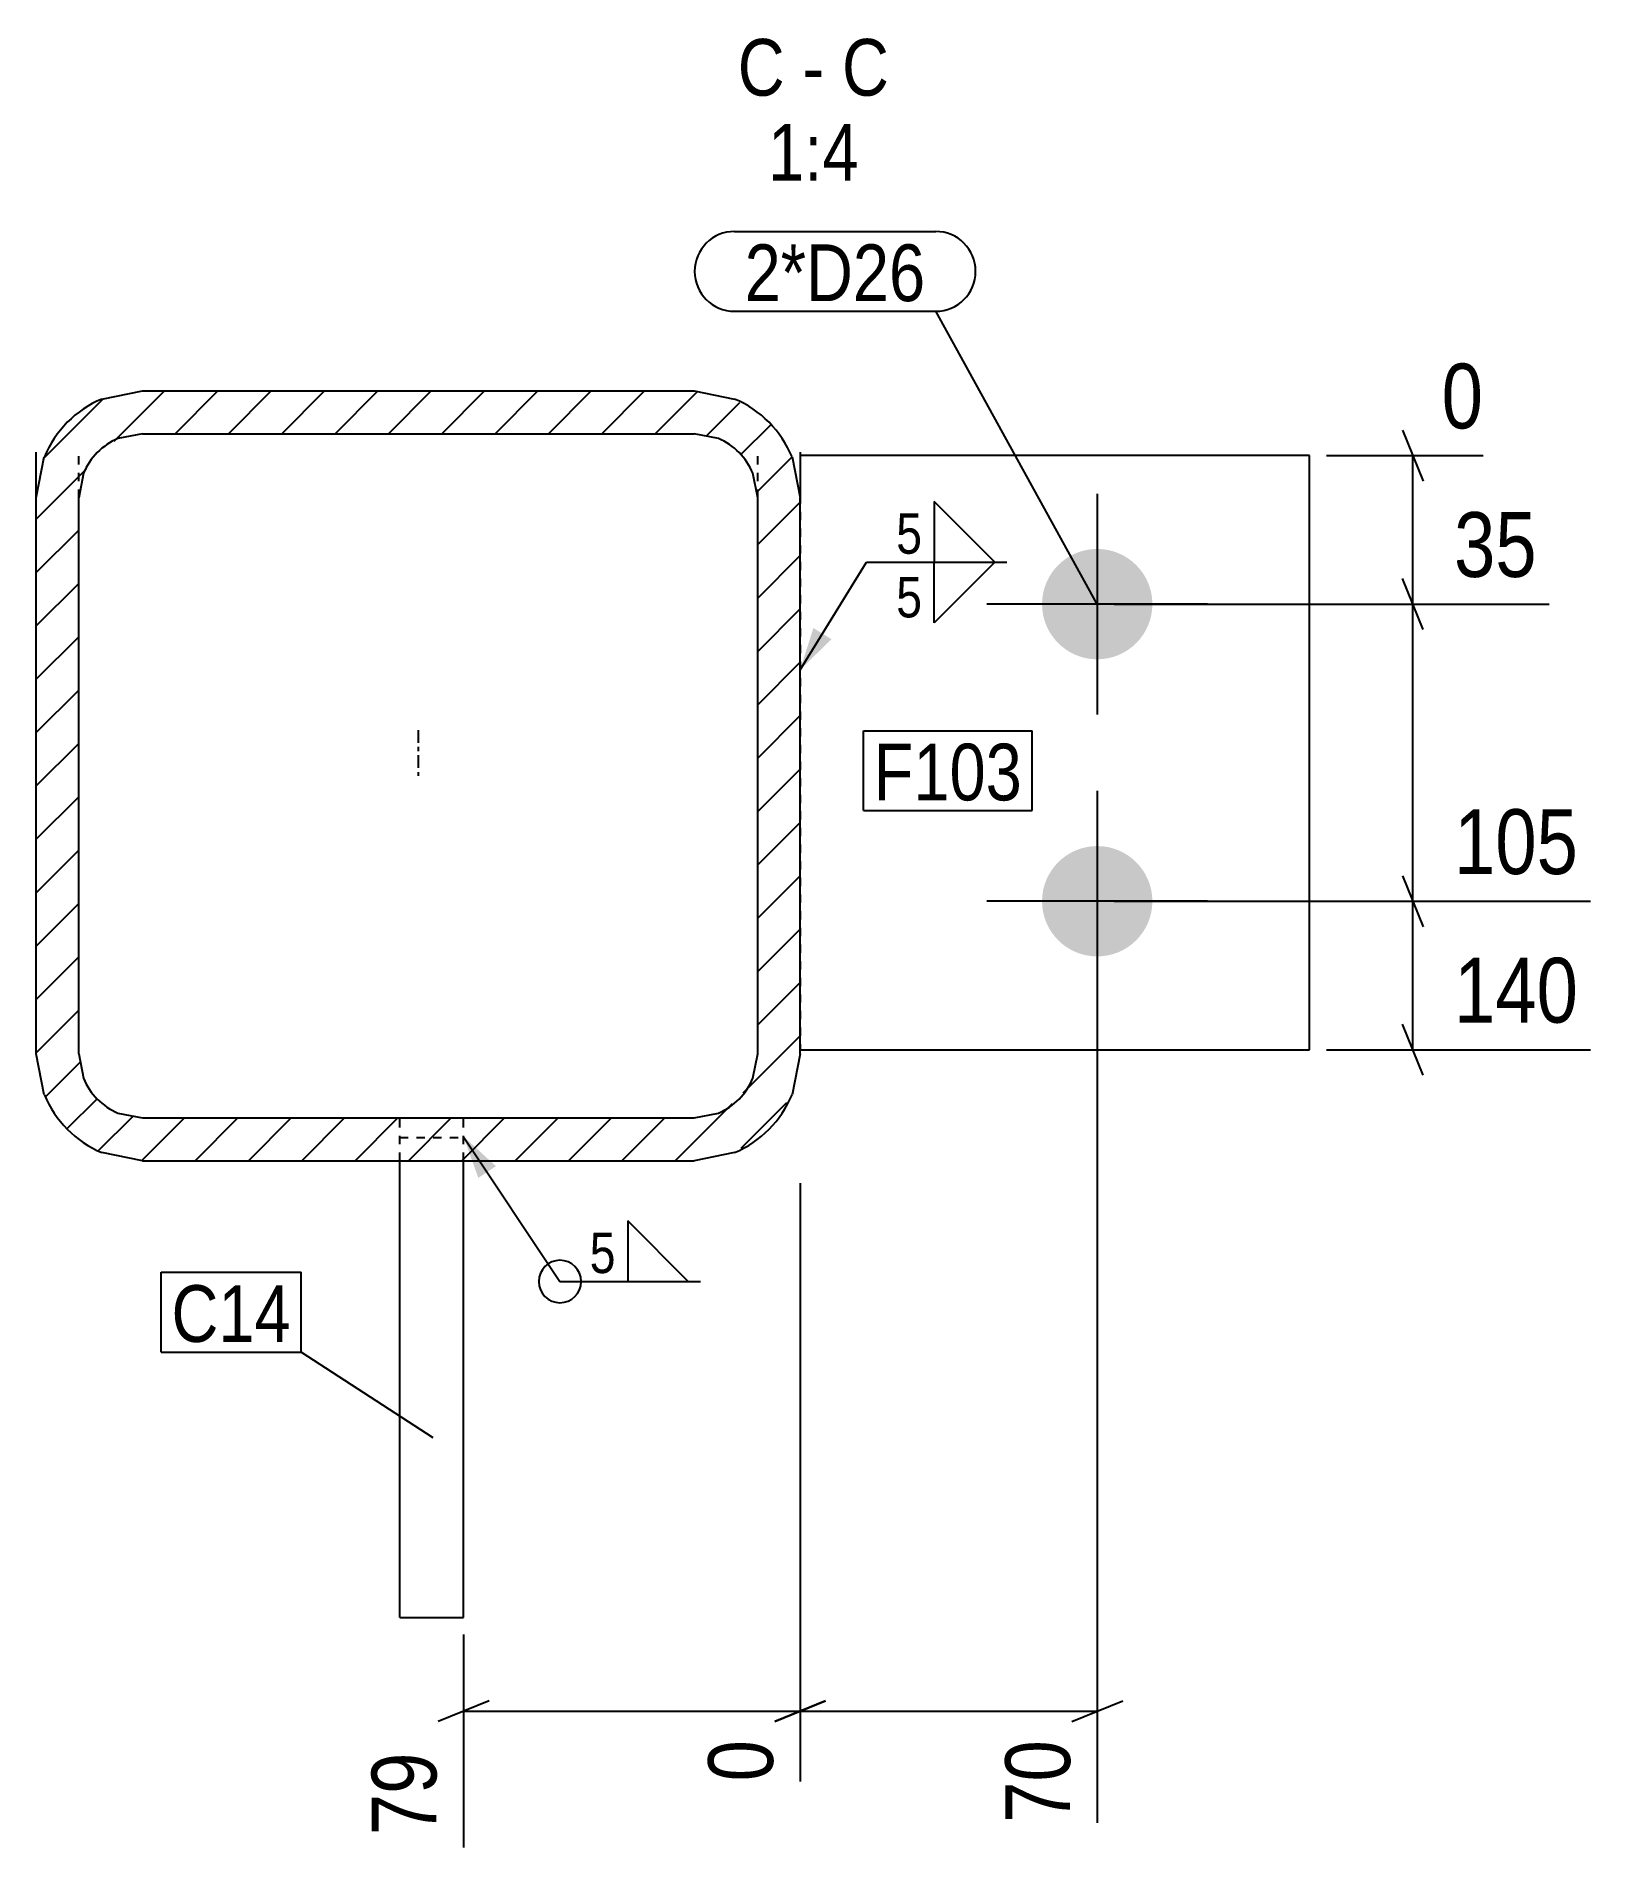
# Model space of a CAD drawing. Header units: millimetres. Extents: x 38 to 49577, y 9 to 1584.
# Drawn here: x 20342.4 to 20709, y 9.3 to 436.3 of the extents above; entities that cross this region are included whole.
import ezdxf

# ---------------------------------------------------------------- set-up
doc = ezdxf.new("R2010")
doc.units = ezdxf.units.MM
doc.linetypes.add('DXK_LINE_DOT2', pattern=[3.9198, 1.9599, -1.9599])
doc.linetypes.add('DXK_LINE_DOT3', pattern=[5.9187, 2.979, -0.9799, 0.9799, -0.9799])
for name, color, linetype in [('MÅLSÆTNING', 7, 'Continuous'), ('STÅL', 7, 'Continuous'), ('TEKST', 7, 'Continuous')]:
    doc.layers.add(name, color=color, linetype=linetype)
doc.styles.add('Arial Narrow', font='ARIALN.TTF', dxfattribs={"height": 0.2})

msp = doc.modelspace()

# ---------------------------------------------------------------- hatches: boundary and pattern name
at = {"layer": 'STÅL', "linetype": 'Continuous'}
h = msp.add_hatch(dxfattribs=at)
h.set_pattern_fill('', scale=2.8, style=0, pattern_type=0)
h.set_pattern_definition([(45, (20520.533, 337.227), (-6.28618, 6.28618), [])])
h.paths.add_polyline_path([(20522.44, 327.59), (20520.53, 337.23), (20515.11, 345.4), (20507, 350.86), (20497.44, 352.78), (20367.44, 352.78), (20357.87, 350.86), (20349.76, 345.4), (20344.34, 337.23), (20342.44, 327.59), (20342.44, 196.61), (20344.34, 186.97), (20349.76, 178.8), (20357.87, 173.34), (20367.44, 171.42), (20497.44, 171.42), (20507, 173.34), (20515.11, 178.8), (20520.53, 186.97), (20522.44, 196.61)])
h.paths.add_polyline_path([(20511.29, 190.83), (20508.04, 185.93), (20503.18, 182.65), (20497.44, 181.5), (20367.44, 181.5), (20361.7, 182.65), (20356.83, 185.93), (20353.58, 190.83), (20352.44, 196.61), (20352.44, 327.59), (20353.58, 333.37), (20356.83, 338.27), (20361.7, 341.55), (20367.44, 342.7), (20497.44, 342.7), (20503.18, 341.55), (20508.04, 338.27), (20511.29, 333.37), (20512.44, 327.59), (20512.44, 196.61)])
for points in [[(20592.44, 289.55, -1), (20592.44, 315.55, -1)], [(20592.44, 219.55, -1), (20592.44, 245.55, -1)]]:
    msp.add_hatch(color=96, dxfattribs=at).paths.add_polyline_path(points)
at = {"layer": 'TEKST', "linetype": 'Continuous'}
for points in [[(20529.82, 294.28), (20522.44, 287.08), (20525.56, 296.91)], [(20446.6, 167.36), (20443.14, 177.07), (20450.76, 170.13)]]:
    msp.add_hatch(color=3, dxfattribs=at).paths.add_polyline_path(points)

# ---------------------------------------------------------------- linework, layer by layer
at = {"layer": 'MÅLSÆTNING', "color": 7, "linetype": 'Continuous'}
for p, q in [((20664.41, 343.55), (20669.21, 331.55)), ((20646.44, 337.55), (20683.36, 337.55)), ((20666.81, 302.55), (20666.81, 337.55)), ((20669.21, 296.55), (20664.41, 308.55)), ((20669.21, 296.55), (20664.41, 308.55)), ((20596.44, 302.55), (20698.94, 302.55)), ((20596.44, 302.55), (20698.94, 302.55)), ((20666.81, 232.55), (20666.81, 302.55)), ((20664.41, 238.55), (20669.21, 226.55)), ((20664.41, 238.55), (20669.21, 226.55)), ((20596.44, 232.55), (20708.69, 232.55)), ((20596.44, 232.55), (20708.69, 232.55)), ((20666.81, 197.55), (20666.81, 232.55)), ((20592.44, 228.55), (20592.44, 15.43)), ((20669.21, 191.55), (20664.41, 203.55)), ((20646.44, 197.55), (20708.69, 197.55)), ((20522.44, 166.13), (20522.44, 25.18)), ((20522.44, 166.13), (20522.44, 25.18)), ((20443.14, 59.79), (20443.14, 9.6)), ((20449.14, 44.13), (20437.14, 39.33)), ((20528.44, 44.13), (20516.44, 39.33)), ((20516.44, 39.33), (20528.44, 44.13)), ((20586.44, 39.33), (20598.44, 44.13)), ((20443.14, 41.73), (20522.44, 41.73)), ((20522.44, 41.73), (20592.44, 41.73))]:
    msp.add_line(p, q, dxfattribs=at)
at = {"layer": 'STÅL', "color": 2, "linetype": 'Continuous'}
for p, q in [((20357.87, 350.86), (20367.44, 352.78)), ((20367.44, 352.78), (20497.44, 352.78)), ((20497.44, 352.78), (20507, 350.86)), ((20367.44, 342.7), (20361.7, 341.55)), ((20367.44, 342.7), (20497.44, 342.7)), ((20503.18, 341.55), (20497.44, 342.7)), ((20342.44, 327.59), (20342.44, 338.35)), ((20522.44, 338.35), (20522.44, 337.55)), ((20522.44, 337.55), (20522.44, 332.13)), ((20642.44, 337.55), (20522.44, 337.55)), ((20642.44, 197.55), (20642.44, 337.55)), ((20342.44, 327.59), (20344.34, 337.23)), ((20353.58, 333.37), (20352.44, 327.59)), ((20512.44, 327.59), (20511.29, 333.37)), ((20520.53, 337.23), (20522.44, 327.59)), ((20522.44, 332.13), (20522.44, 327.59)), ((20342.44, 196.61), (20342.44, 327.59)), ((20352.44, 196.61), (20352.44, 327.59)), ((20512.44, 196.61), (20512.44, 327.59)), ((20522.44, 196.61), (20522.44, 327.59)), ((20344.34, 186.97), (20342.44, 196.61)), ((20352.44, 196.61), (20353.58, 190.83)), ((20511.29, 190.83), (20512.44, 196.61)), ((20522.44, 196.61), (20520.53, 186.97)), ((20522.44, 197.55), (20642.44, 197.55)), ((20361.7, 182.65), (20367.44, 181.5)), ((20367.44, 181.5), (20497.44, 181.5)), ((20497.44, 181.5), (20503.18, 182.65)), ((20367.44, 171.42), (20357.87, 173.34)), ((20367.44, 171.42), (20497.44, 171.42)), ((20428.14, 63.79), (20428.14, 171.42)), ((20443.14, 63.79), (20443.14, 171.42)), ((20507, 173.34), (20497.44, 171.42)), ((20428.14, 63.79), (20443.14, 63.79))]:
    msp.add_line(p, q, dxfattribs=at)
at = {"layer": 'STÅL', "color": 7, "linetype": 'DXK_LINE_DOT2'}
for p, q in [((20352.44, 327.59), (20352.44, 338.35)), ((20512.44, 327.59), (20512.44, 338.35)), ((20522.44, 337.55), (20522.44, 332.13)), ((20522.44, 332.13), (20522.44, 197.55)), ((20342.44, 196.61), (20342.44, 207.37)), ((20352.44, 196.61), (20352.44, 207.37)), ((20512.44, 196.61), (20512.44, 207.37)), ((20522.44, 196.61), (20522.44, 197.55)), ((20428.14, 171.42), (20428.14, 182.18)), ((20443.14, 171.42), (20443.14, 182.18)), ((20428.14, 176.89), (20443.14, 176.89))]:
    msp.add_line(p, q, dxfattribs=at)
at = {"layer": 'STÅL', "color": 96, "linetype": 'Continuous'}
for p, q in [((20592.44, 328.55), (20592.44, 276.55)), ((20618.44, 302.55), (20566.44, 302.55)), ((20592.44, 258.55), (20592.44, 206.55)), ((20618.44, 232.55), (20566.44, 232.55))]:
    msp.add_line(p, q, dxfattribs=at)
at = {"layer": 'STÅL', "color": 7, "linetype": 'DXK_LINE_DOT3'}
msp.add_line((20432.44, 272.86), (20432.44, 262.1), dxfattribs=at)
at = {"layer": 'STÅL', "color": 2, "linetype": 'Continuous'}
for centre, radius, start, end in [((20367.56, 327.71), 25.09, 112.7149, 157.7138), ((20497.31, 327.71), 25.09, 22.2862, 67.2851), ((20367.51, 327.66), 15.06, 112.7149, 157.7138), ((20497.36, 327.66), 15.06, 22.2862, 67.2851), ((20367.51, 196.54), 15.06, 202.2862, 247.2851), ((20497.36, 196.54), 15.06, 292.7149, 337.7138), ((20367.56, 196.49), 25.09, 202.2862, 247.2851), ((20497.31, 196.49), 25.09, 292.7149, 337.7138)]:
    msp.add_arc(centre, radius, start, end, dxfattribs=at)
at = {"layer": 'TEKST', "color": 7, "linetype": 'Continuous'}
for p, q in [((20506.96, 390.34), (20554.39, 390.34)), ((20506.96, 371.54), (20554.39, 371.54)), ((20592.44, 302.55), (20554.39, 371.54)), ((20537.38, 272.71), (20577.14, 272.71)), ((20537.38, 253.91), (20537.38, 272.71)), ((20577.14, 253.91), (20577.14, 272.71)), ((20537.38, 253.91), (20577.14, 253.91)), ((20371.91, 145.12), (20404.85, 145.12)), ((20371.91, 126.32), (20371.91, 145.12)), ((20404.85, 126.32), (20404.85, 145.12)), ((20371.91, 126.32), (20404.85, 126.32)), ((20435.98, 106.11), (20404.85, 126.32))]:
    msp.add_line(p, q, dxfattribs=at)
at = {"layer": 'TEKST', "color": 3, "linetype": 'Continuous'}
for p, q in [((20522.44, 287.08), (20538.08, 312.43)), ((20443.14, 177.07), (20465.85, 142.95))]:
    msp.add_line(p, q, dxfattribs=at)
at = {"layer": 'TEKST', "color": 7, "linetype": 'Continuous'}
for centre, start, end in [((20506.96, 380.94), 90, 270), ((20554.39, 380.94), 270, 90)]:
    msp.add_arc(centre, 9.4, start, end, dxfattribs=at)
at = {"layer": 'TEKST', "color": 3, "linetype": 'Continuous'}
msp.add_arc((20465.85, 142.95), 5, 90, 270, dxfattribs=at)

# ---------------------------------------------------------------- wipeouts: each hides what was drawn before it
at = {"color": 0, "linetype": 'Continuous'}
for points, layer in [([(20699.22, 305.75), (20699.22, 328.15), (20673.32, 328.15), (20673.32, 305.75)], 'MÅLSÆTNING'), ([(20708.97, 235.75), (20708.97, 258.15), (20673.32, 258.15), (20673.32, 235.75)], 'MÅLSÆTNING'), ([(20708.97, 200.75), (20708.97, 223.15), (20673.32, 223.15), (20673.32, 200.75)], 'MÅLSÆTNING'), ([(20439.94, 35.21), (20417.54, 35.21), (20417.54, 9.31), (20439.94, 9.31)], 'MÅLSÆTNING'), ([(20518.81, 422.34), (20518.81, 436.34), (20507.74, 436.34), (20507.74, 422.34)], 'TEKST'), ([(20528.11, 422.34), (20528.11, 436.34), (20523.01, 436.34), (20523.01, 422.34)], 'TEKST'), ([(20543.39, 422.34), (20543.39, 436.34), (20532.31, 436.34), (20532.31, 422.34)], 'TEKST'), ([(20536.23, 402.34), (20536.23, 416.34), (20514.9, 416.34), (20514.9, 402.34)], 'TEKST'), ([(20551.98, 298.63), (20551.98, 310.23), (20544.28, 310.23), (20544.28, 298.63)], 'TEKST')]:
    msp.add_wipeout(points, dxfattribs=at).dxf.layer = layer
at = {"color": 0}
for points in [[(20551.99, 373.94), (20551.99, 387.94), (20509.36, 387.94), (20509.36, 373.94)], [(20551.98, 313.63), (20551.98, 325.23), (20544.28, 325.23), (20544.28, 313.63)], [(20574.74, 256.31), (20574.74, 270.31), (20539.78, 270.31), (20539.78, 256.31)], [(20479.75, 144.15), (20479.75, 155.75), (20472.05, 155.75), (20472.05, 144.15)], [(20402.45, 128.72), (20402.45, 142.72), (20374.31, 142.72), (20374.31, 128.72)]]:
    msp.add_wipeout(points, dxfattribs=at).dxf.layer = 'TEKST'

# ---------------------------------------------------------------- next in the draw order: linework, layer by layer
at = {"layer": 'TEKST', "color": 3, "linetype": 'Continuous'}
for p, q in [((20568.32, 312.43), (20554.04, 326.72)), ((20554.04, 326.72), (20554.04, 312.43)), ((20538.08, 312.43), (20571.18, 312.43)), ((20554.04, 312.43), (20568.32, 312.43)), ((20554.04, 312.43), (20568.32, 312.43)), ((20568.32, 312.43), (20554.04, 298.15)), ((20554.04, 298.15), (20554.04, 312.43)), ((20496.09, 142.95), (20481.8, 157.23)), ((20481.8, 157.23), (20481.8, 142.95)), ((20465.85, 142.95), (20498.95, 142.95)), ((20481.8, 142.95), (20496.09, 142.95))]:
    msp.add_line(p, q, dxfattribs=at)
msp.add_arc((20465.85, 142.95), 5, 270, 90, dxfattribs=at)

# ---------------------------------------------------------------- next in the draw order: texts
at = {"layer": 'MÅLSÆTNING', "color": 3, "linetype": 'Continuous', "style": 'Arial Narrow'}
for s, p in [('35', (20676.52, 308.95)), ('105', (20676.52, 238.95)), ('140', (20676.52, 203.95))]:
    msp.add_text(s, height=15.271, dxfattribs=at).set_placement(p)
msp.add_text('79', height=15.271, rotation=90.0002, dxfattribs=at).set_placement((20436.74, 12.51))
at = {"layer": 'TEKST', "color": 3, "linetype": 'Continuous', "style": 'Arial Narrow'}
for s, height, p in [('C', 13.36, (20507.74, 422.34)), ('C', 13.36, (20532.31, 422.34)), ('-', 13.36, (20523.01, 422.34)), ('1:4', 13.362, (20514.9, 402.34)), ('5', 9.54, (20545.08, 299.43))]:
    msp.add_text(s, height=height, dxfattribs=at).set_placement(p)
at = {"layer": 'TEKST', "color": 3, "style": 'Arial Narrow'}
for p in [(20545.08, 314.43), (20472.85, 144.95)]:
    msp.add_text('5', height=9.54, dxfattribs=at).set_placement(p)

# ---------------------------------------------------------------- next in the draw order: wipeouts: each hides what was drawn before it
at = {"color": 0, "linetype": 'Continuous'}
for points in [[(20686.56, 340.75), (20686.56, 363.15), (20670.41, 363.15), (20670.41, 340.75)], [(20519.24, 38.13), (20496.84, 38.13), (20496.84, 21.98), (20519.24, 21.98)], [(20589.24, 38.13), (20566.84, 38.13), (20566.84, 12.23), (20589.24, 12.23)]]:
    msp.add_wipeout(points, dxfattribs=at).dxf.layer = 'MÅLSÆTNING'
at = {"color": 0}
for points in [[(20551.99, 373.94), (20551.99, 387.94), (20509.36, 387.94), (20509.36, 373.94)], [(20574.74, 256.31), (20574.74, 270.31), (20539.78, 270.31), (20539.78, 256.31)], [(20402.45, 128.72), (20402.45, 142.72), (20374.31, 142.72), (20374.31, 128.72)]]:
    msp.add_wipeout(points, dxfattribs=at).dxf.layer = 'TEKST'

# ---------------------------------------------------------------- next in the draw order: texts
at = {"layer": 'MÅLSÆTNING', "color": 3, "linetype": 'Continuous', "style": 'Arial Narrow'}
msp.add_text('0', height=15.27, dxfattribs=at).set_placement((20673.61, 343.95))
for s, height, p in [('0', 15.27, (20516.04, 25.18)), ('70', 15.271, (20586.04, 15.43))]:
    msp.add_text(s, height=height, rotation=90.0002, dxfattribs=at).set_placement(p)
at = {"layer": 'TEKST', "color": 3, "style": 'Arial Narrow'}
for s, p in [('2*D26', (20509.36, 373.94)), ('F103', (20539.78, 256.31)), ('C14', (20374.31, 128.72))]:
    msp.add_text(s, height=13.362, dxfattribs=at).set_placement(p)

doc.saveas('drawing.dxf')
